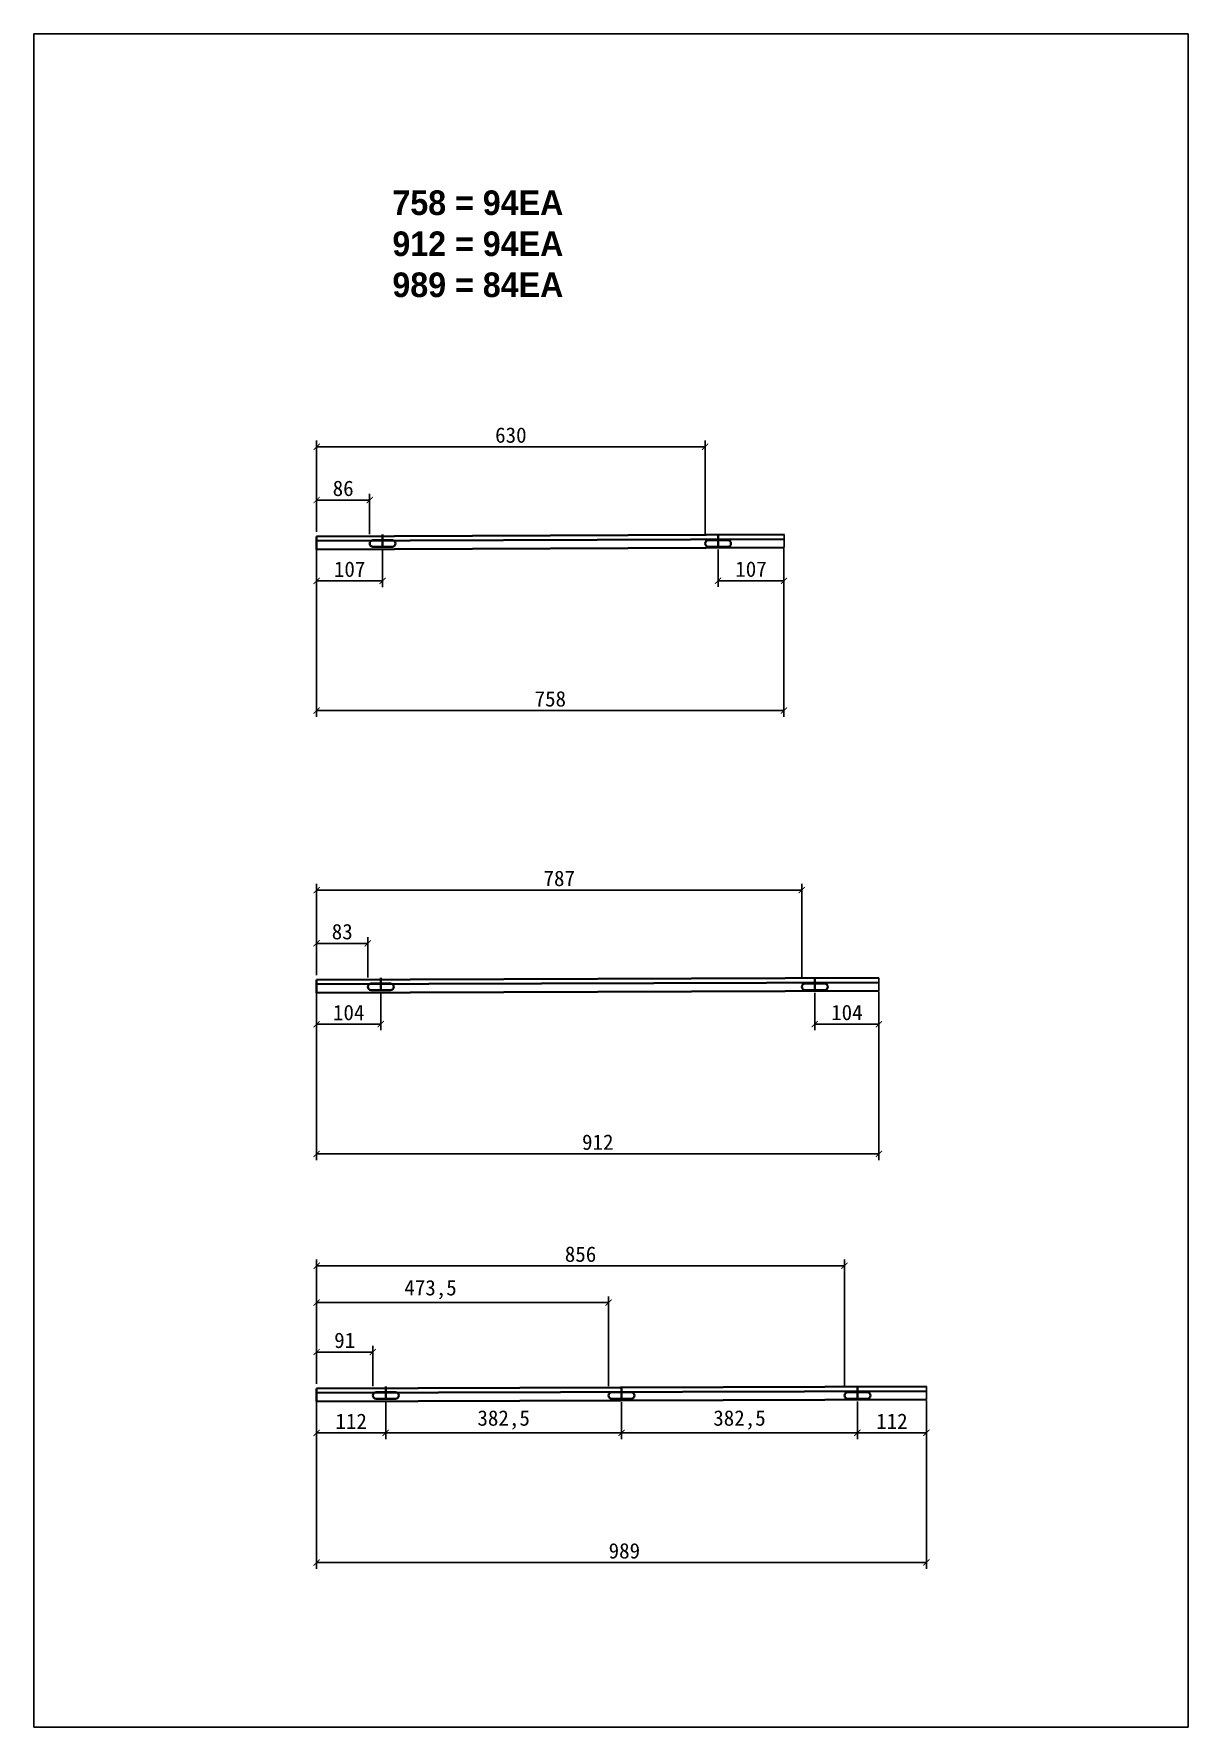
# Model space of a CAD drawing. Header units: millimetres. Extents: x -44117 to 256353, y -2095463 to 65325.
# Drawn here: x 125808 to 127680, y -796701 to -793954 of the extents above; entities that cross this region are included whole.
import ezdxf

# ---------------------------------------------------------------- set-up
doc = ezdxf.new("R2010")
doc.units = ezdxf.units.MM
doc.header["$LTSCALE"] = 10
doc.layers.add('1', color=2, linetype='Continuous', lineweight=40)
doc.dimstyles.new('ISO-25', dxfattribs={"dimtxt": 2.5, "dimasz": 2.5, "dimexe": 1, "dimexo": 1, "dimtad": 1, "dimtxsty": 'Standard', "dimblk": 'ARCHTICK', "dimcen": 2.5, "dimadec": 0, "dimazin": 0, "dimtfac": 1, "dimtmove": 0, "dimatfit": 3, "dimfxl": 0, "dimarcsym": 0})

msp = doc.modelspace()

# ---------------------------------------------------------------- texts
at = {"insert": (126389.7441, -794207.63494), "char_height": 39.9257485, "attachment_point": 1}
msp.add_mtext_dynamic_manual_height_columns('{\\f굴림|b1|i0|c129|p50;758 = 94EA\\P912 = 94EA\\P989 = 84EA}', width=12072.7918459, gutter_width=155.2668, heights=[-174.4375], dxfattribs=at)

# ---------------------------------------------------------------- blocks, each defined once
blk = doc.blocks.new('_ArchTick')
at = {"color": 0, "linetype": 'ByBlock', "const_width": 0.15}
blk.add_lwpolyline([(-0.5, -0.5), (0.5, 0.5)], dxfattribs=at)
blk = doc.blocks.new('*D5243')
at = {"color": 0, "lineweight": -2}
for p, q in [((126266.9, -796166.2), (126266.9, -796233.3)), ((126378.9, -796172.3), (126378.9, -796233.3)), ((126266.9, -796223.3), (126378.9, -796223.3))]:
    blk.add_line(p, q, dxfattribs=at)
at = {"layer": 'Defpoints', "color": 0}
for p in [(126266.9, -796151.2), (126378.9, -796157.3), (126378.9, -796223.3)]:
    blk.add_point(p, dxfattribs=at)
at = {"color": 0, "lineweight": -2, "xscale": 10, "yscale": 10, "zscale": 10, "rotation": 180}
blk.add_blockref('_ArchTick', (126266.9, -796223.3), dxfattribs=at)
at = {"color": 0, "lineweight": -2, "xscale": 10, "yscale": 10, "zscale": 10}
blk.add_blockref('_ArchTick', (126378.9, -796223.3), dxfattribs=at)
at = {"color": 0, "insert": (126322.9, -796204.5), "char_height": 25, "attachment_point": 5}
blk.add_mtext('112', dxfattribs=at)
blk = doc.blocks.new('*D5244')
at = {"color": 0, "lineweight": -2}
for p, q in [((126266.9, -796166.2), (126266.9, -796443.6)), ((127255.9, -796184.2), (127255.9, -796443.6)), ((126266.9, -796433.6), (127255.9, -796433.6))]:
    blk.add_line(p, q, dxfattribs=at)
at = {"layer": 'Defpoints', "color": 0}
for p in [(126266.9, -796151.2), (127255.9, -796169.2), (127255.9, -796433.6)]:
    blk.add_point(p, dxfattribs=at)
at = {"color": 0, "lineweight": -2, "xscale": 10, "yscale": 10, "zscale": 10, "rotation": 180}
blk.add_blockref('_ArchTick', (126266.9, -796433.6), dxfattribs=at)
at = {"color": 0, "lineweight": -2, "xscale": 10, "yscale": 10, "zscale": 10}
blk.add_blockref('_ArchTick', (127255.9, -796433.6), dxfattribs=at)
at = {"color": 0, "insert": (126766, -796414.8), "char_height": 25, "attachment_point": 5}
blk.add_mtext('989', dxfattribs=at)
blk = doc.blocks.new('*D5245')
at = {"color": 0, "lineweight": -2}
for p, q in [((127143.9, -796172.3), (127143.9, -796233.2)), ((127255.9, -796170.5), (127255.9, -796233.2)), ((127143.9, -796223.2), (127255.9, -796223.2))]:
    blk.add_line(p, q, dxfattribs=at)
at = {"layer": 'Defpoints', "color": 0}
for p in [(127143.9, -796157.3), (127255.9, -796155.5), (127255.9, -796223.2)]:
    blk.add_point(p, dxfattribs=at)
at = {"color": 0, "lineweight": -2, "xscale": 10, "yscale": 10, "zscale": 10, "rotation": 180}
blk.add_blockref('_ArchTick', (127143.9, -796223.2), dxfattribs=at)
at = {"color": 0, "lineweight": -2, "xscale": 10, "yscale": 10, "zscale": 10}
blk.add_blockref('_ArchTick', (127255.9, -796223.2), dxfattribs=at)
at = {"color": 0, "insert": (127199.9, -796204.4), "char_height": 25, "attachment_point": 5}
blk.add_mtext('112', dxfattribs=at)
blk = doc.blocks.new('*D5246')
at = {"color": 0, "lineweight": -2}
for p, q in [((126266.9, -796143.5), (126266.9, -796082.1)), ((126357.9, -796147.6), (126357.9, -796082.1)), ((126266.9, -796092.1), (126357.9, -796092.1))]:
    blk.add_line(p, q, dxfattribs=at)
at = {"layer": 'Defpoints', "color": 0}
for p in [(126357.9, -796092.1), (126266.9, -796158.5), (126357.9, -796162.6)]:
    blk.add_point(p, dxfattribs=at)
at = {"color": 0, "lineweight": -2, "xscale": 10, "yscale": 10, "zscale": 10, "rotation": 180}
blk.add_blockref('_ArchTick', (126266.9, -796092.1), dxfattribs=at)
at = {"color": 0, "lineweight": -2, "xscale": 10, "yscale": 10, "zscale": 10}
blk.add_blockref('_ArchTick', (126357.9, -796092.1), dxfattribs=at)
at = {"color": 0, "insert": (126312.4, -796073.3), "char_height": 25, "attachment_point": 5}
blk.add_mtext('91', dxfattribs=at)
blk = doc.blocks.new('*D5247')
at = {"color": 0, "lineweight": -2}
for p, q in [((126266.9, -796143.5), (126266.9, -795942.2)), ((127122.9, -796147.6), (127122.9, -795942.2)), ((126266.9, -795952.2), (127122.9, -795952.2))]:
    blk.add_line(p, q, dxfattribs=at)
at = {"layer": 'Defpoints', "color": 0}
for p in [(127122.9, -795952.2), (126266.9, -796158.5), (127122.9, -796162.6)]:
    blk.add_point(p, dxfattribs=at)
at = {"color": 0, "lineweight": -2, "xscale": 10, "yscale": 10, "zscale": 10, "rotation": 180}
blk.add_blockref('_ArchTick', (126266.9, -795952.2), dxfattribs=at)
at = {"color": 0, "lineweight": -2, "xscale": 10, "yscale": 10, "zscale": 10}
blk.add_blockref('_ArchTick', (127122.9, -795952.2), dxfattribs=at)
at = {"color": 0, "insert": (126694.9, -795933.5), "char_height": 25, "attachment_point": 5}
blk.add_mtext('856', dxfattribs=at)
blk = doc.blocks.new('*D5248')
at = {"color": 0, "lineweight": -2}
for p, q in [((126266.9, -795503.2), (126266.9, -795570.2)), ((126370.9, -795509.3), (126370.9, -795570.2)), ((126266.9, -795560.2), (126370.9, -795560.2))]:
    blk.add_line(p, q, dxfattribs=at)
at = {"layer": 'Defpoints', "color": 0}
for p in [(126266.9, -795488.2), (126370.9, -795494.3), (126370.9, -795560.2)]:
    blk.add_point(p, dxfattribs=at)
at = {"color": 0, "lineweight": -2, "xscale": 10, "yscale": 10, "zscale": 10, "rotation": 180}
blk.add_blockref('_ArchTick', (126266.9, -795560.2), dxfattribs=at)
at = {"color": 0, "lineweight": -2, "xscale": 10, "yscale": 10, "zscale": 10}
blk.add_blockref('_ArchTick', (126370.9, -795560.2), dxfattribs=at)
at = {"color": 0, "insert": (126318.9, -795541.5), "char_height": 25, "attachment_point": 5}
blk.add_mtext('104', dxfattribs=at)
blk = doc.blocks.new('*D5249')
at = {"color": 0, "lineweight": -2}
for p, q in [((126266.9, -795503.2), (126266.9, -795780.6)), ((127178.9, -795521.2), (127178.9, -795780.6)), ((126266.9, -795770.6), (127178.9, -795770.6))]:
    blk.add_line(p, q, dxfattribs=at)
at = {"layer": 'Defpoints', "color": 0}
for p in [(126266.9, -795488.2), (127178.9, -795506.2), (127178.9, -795770.6)]:
    blk.add_point(p, dxfattribs=at)
at = {"color": 0, "lineweight": -2, "xscale": 10, "yscale": 10, "zscale": 10, "rotation": 180}
blk.add_blockref('_ArchTick', (126266.9, -795770.6), dxfattribs=at)
at = {"color": 0, "lineweight": -2, "xscale": 10, "yscale": 10, "zscale": 10}
blk.add_blockref('_ArchTick', (127178.9, -795770.6), dxfattribs=at)
at = {"color": 0, "insert": (126722.9, -795751.8), "char_height": 25, "attachment_point": 5}
blk.add_mtext('912', dxfattribs=at)
blk = doc.blocks.new('*D5250')
at = {"color": 0, "lineweight": -2}
for p, q in [((127074.9, -795509.3), (127074.9, -795570.2)), ((127178.9, -795507.5), (127178.9, -795570.2)), ((127074.9, -795560.2), (127178.9, -795560.2))]:
    blk.add_line(p, q, dxfattribs=at)
at = {"layer": 'Defpoints', "color": 0}
for p in [(127074.9, -795494.3), (127178.9, -795492.5), (127178.9, -795560.2)]:
    blk.add_point(p, dxfattribs=at)
at = {"color": 0, "lineweight": -2, "xscale": 10, "yscale": 10, "zscale": 10, "rotation": 180}
blk.add_blockref('_ArchTick', (127074.9, -795560.2), dxfattribs=at)
at = {"color": 0, "lineweight": -2, "xscale": 10, "yscale": 10, "zscale": 10}
blk.add_blockref('_ArchTick', (127178.9, -795560.2), dxfattribs=at)
at = {"color": 0, "insert": (127126.9, -795541.4), "char_height": 25, "attachment_point": 5}
blk.add_mtext('104', dxfattribs=at)
blk = doc.blocks.new('*D5251')
at = {"color": 0, "lineweight": -2}
for p, q in [((126266.9, -795480.5), (126266.9, -795419.1)), ((126349.9, -795484.6), (126349.9, -795419.1)), ((126266.9, -795429.1), (126349.9, -795429.1))]:
    blk.add_line(p, q, dxfattribs=at)
at = {"layer": 'Defpoints', "color": 0}
for p in [(126349.9, -795429.1), (126266.9, -795495.5), (126349.9, -795499.6)]:
    blk.add_point(p, dxfattribs=at)
at = {"color": 0, "lineweight": -2, "xscale": 10, "yscale": 10, "zscale": 10, "rotation": 180}
blk.add_blockref('_ArchTick', (126266.9, -795429.1), dxfattribs=at)
at = {"color": 0, "lineweight": -2, "xscale": 10, "yscale": 10, "zscale": 10}
blk.add_blockref('_ArchTick', (126349.9, -795429.1), dxfattribs=at)
at = {"color": 0, "insert": (126308.4, -795410.3), "char_height": 25, "attachment_point": 5}
blk.add_mtext('83', dxfattribs=at)
blk = doc.blocks.new('*D5252')
at = {"color": 0, "lineweight": -2}
for p, q in [((126266.9, -795480.5), (126266.9, -795332.7)), ((127053.9, -795484.6), (127053.9, -795332.7)), ((126266.9, -795342.7), (127053.9, -795342.7))]:
    blk.add_line(p, q, dxfattribs=at)
at = {"layer": 'Defpoints', "color": 0}
for p in [(127053.9, -795342.7), (126266.9, -795495.5), (127053.9, -795499.6)]:
    blk.add_point(p, dxfattribs=at)
at = {"color": 0, "lineweight": -2, "xscale": 10, "yscale": 10, "zscale": 10, "rotation": 180}
blk.add_blockref('_ArchTick', (126266.9, -795342.7), dxfattribs=at)
at = {"color": 0, "lineweight": -2, "xscale": 10, "yscale": 10, "zscale": 10}
blk.add_blockref('_ArchTick', (127053.9, -795342.7), dxfattribs=at)
at = {"color": 0, "insert": (126660.4, -795323.9), "char_height": 25, "attachment_point": 5}
blk.add_mtext('787', dxfattribs=at)
blk = doc.blocks.new('*D5253')
at = {"color": 0, "lineweight": -2}
for p, q in [((126266.9, -794784), (126266.9, -794851.1)), ((126373.9, -794790.1), (126373.9, -794851.1)), ((126266.9, -794841.1), (126373.9, -794841.1))]:
    blk.add_line(p, q, dxfattribs=at)
at = {"layer": 'Defpoints', "color": 0}
for p in [(126266.9, -794769), (126373.9, -794775.1), (126373.9, -794841.1)]:
    blk.add_point(p, dxfattribs=at)
at = {"color": 0, "lineweight": -2, "xscale": 10, "yscale": 10, "zscale": 10, "rotation": 180}
blk.add_blockref('_ArchTick', (126266.9, -794841.1), dxfattribs=at)
at = {"color": 0, "lineweight": -2, "xscale": 10, "yscale": 10, "zscale": 10}
blk.add_blockref('_ArchTick', (126373.9, -794841.1), dxfattribs=at)
at = {"color": 0, "insert": (126320.4, -794822.3), "char_height": 25, "attachment_point": 5}
blk.add_mtext('107', dxfattribs=at)
blk = doc.blocks.new('*D5254')
at = {"color": 0, "lineweight": -2}
for p, q in [((126266.9, -794784), (126266.9, -795061.4)), ((127024.9, -794802), (127024.9, -795061.4)), ((126266.9, -795051.4), (127024.9, -795051.4))]:
    blk.add_line(p, q, dxfattribs=at)
at = {"layer": 'Defpoints', "color": 0}
for p in [(126266.9, -794769), (127024.9, -794787), (127024.9, -795051.4)]:
    blk.add_point(p, dxfattribs=at)
at = {"color": 0, "lineweight": -2, "xscale": 10, "yscale": 10, "zscale": 10, "rotation": 180}
blk.add_blockref('_ArchTick', (126266.9, -795051.4), dxfattribs=at)
at = {"color": 0, "lineweight": -2, "xscale": 10, "yscale": 10, "zscale": 10}
blk.add_blockref('_ArchTick', (127024.9, -795051.4), dxfattribs=at)
at = {"color": 0, "insert": (126645.9, -795032.6), "char_height": 25, "attachment_point": 5}
blk.add_mtext('758', dxfattribs=at)
blk = doc.blocks.new('*D5255')
at = {"color": 0, "lineweight": -2}
for p, q in [((126917.9, -794790.1), (126917.9, -794851)), ((127024.9, -794788.3), (127024.9, -794851)), ((126917.9, -794841), (127024.9, -794841))]:
    blk.add_line(p, q, dxfattribs=at)
at = {"layer": 'Defpoints', "color": 0}
for p in [(126917.9, -794775.1), (127024.9, -794773.3), (127024.9, -794841)]:
    blk.add_point(p, dxfattribs=at)
at = {"color": 0, "lineweight": -2, "xscale": 10, "yscale": 10, "zscale": 10, "rotation": 180}
blk.add_blockref('_ArchTick', (126917.9, -794841), dxfattribs=at)
at = {"color": 0, "lineweight": -2, "xscale": 10, "yscale": 10, "zscale": 10}
blk.add_blockref('_ArchTick', (127024.9, -794841), dxfattribs=at)
at = {"color": 0, "insert": (126971.4, -794822.2), "char_height": 25, "attachment_point": 5}
blk.add_mtext('107', dxfattribs=at)
blk = doc.blocks.new('*D5256')
at = {"color": 0, "lineweight": -2}
for p, q in [((126266.9, -794761.3), (126266.9, -794699.9)), ((126266.9, -794709.9), (126352.9, -794709.9)), ((126352.9, -794765.4), (126352.9, -794699.9))]:
    blk.add_line(p, q, dxfattribs=at)
at = {"layer": 'Defpoints', "color": 0}
for p in [(126352.9, -794709.9), (126266.9, -794776.3), (126352.9, -794780.4)]:
    blk.add_point(p, dxfattribs=at)
at = {"color": 0, "lineweight": -2, "xscale": 10, "yscale": 10, "zscale": 10, "rotation": 180}
blk.add_blockref('_ArchTick', (126266.9, -794709.9), dxfattribs=at)
at = {"color": 0, "lineweight": -2, "xscale": 10, "yscale": 10, "zscale": 10}
blk.add_blockref('_ArchTick', (126352.9, -794709.9), dxfattribs=at)
at = {"color": 0, "insert": (126309.9, -794691.1), "char_height": 25, "attachment_point": 5}
blk.add_mtext('86', dxfattribs=at)
blk = doc.blocks.new('*D5257')
at = {"color": 0, "lineweight": -2}
for p, q in [((126266.9, -794761.3), (126266.9, -794613.5)), ((126266.9, -794623.5), (126896.9, -794623.5)), ((126896.9, -794765.4), (126896.9, -794613.5))]:
    blk.add_line(p, q, dxfattribs=at)
at = {"layer": 'Defpoints', "color": 0}
for p in [(126896.9, -794623.5), (126266.9, -794776.3), (126896.9, -794780.4)]:
    blk.add_point(p, dxfattribs=at)
at = {"color": 0, "lineweight": -2, "xscale": 10, "yscale": 10, "zscale": 10, "rotation": 180}
blk.add_blockref('_ArchTick', (126266.9, -794623.5), dxfattribs=at)
at = {"color": 0, "lineweight": -2, "xscale": 10, "yscale": 10, "zscale": 10}
blk.add_blockref('_ArchTick', (126896.9, -794623.5), dxfattribs=at)
at = {"color": 0, "insert": (126581.9, -794604.7), "char_height": 25, "attachment_point": 5}
blk.add_mtext('630', dxfattribs=at)
blk = doc.blocks.new('*D5258')
at = {"color": 0, "lineweight": -2}
for p, q in [((126266.9, -796136.2), (126266.9, -796001.8)), ((126266.9, -796011.8), (126740.4, -796011.8)), ((126740.4, -796147.6), (126740.4, -796001.8))]:
    blk.add_line(p, q, dxfattribs=at)
at = {"layer": 'Defpoints', "color": 0}
for p in [(126740.4, -796011.8), (126266.9, -796151.2), (126740.4, -796162.6)]:
    blk.add_point(p, dxfattribs=at)
at = {"color": 0, "lineweight": -2, "xscale": 10, "yscale": 10, "zscale": 10, "rotation": 180}
blk.add_blockref('_ArchTick', (126266.9, -796011.8), dxfattribs=at)
at = {"color": 0, "lineweight": -2, "xscale": 10, "yscale": 10, "zscale": 10}
blk.add_blockref('_ArchTick', (126740.4, -796011.8), dxfattribs=at)
at = {"color": 0, "insert": (126451.6, -795991), "char_height": 25, "attachment_point": 5}
blk.add_mtext('473,5', dxfattribs=at)
blk = doc.blocks.new('*D5259')
at = {"color": 0, "lineweight": -2}
for p, q in [((126378.9, -796173.7), (126378.9, -796233.3)), ((126761.4, -796173.7), (126761.4, -796233.3)), ((126378.9, -796223.3), (126761.4, -796223.3))]:
    blk.add_line(p, q, dxfattribs=at)
at = {"layer": 'Defpoints', "color": 0}
for p in [(126378.9, -796158.7), (126761.4, -796158.7), (126761.4, -796223.3)]:
    blk.add_point(p, dxfattribs=at)
at = {"color": 0, "lineweight": -2, "xscale": 10, "yscale": 10, "zscale": 10, "rotation": 180}
blk.add_blockref('_ArchTick', (126378.9, -796223.3), dxfattribs=at)
at = {"color": 0, "lineweight": -2, "xscale": 10, "yscale": 10, "zscale": 10}
blk.add_blockref('_ArchTick', (126761.4, -796223.3), dxfattribs=at)
at = {"color": 0, "insert": (126570.2, -796202.4), "char_height": 25, "attachment_point": 5}
blk.add_mtext('382,5', dxfattribs=at)
blk = doc.blocks.new('*D5260')
at = {"color": 0, "lineweight": -2}
for p, q in [((126761.4, -796173.7), (126761.4, -796233.3)), ((127143.9, -796173.7), (127143.9, -796233.3)), ((126761.4, -796223.3), (127143.9, -796223.3))]:
    blk.add_line(p, q, dxfattribs=at)
at = {"layer": 'Defpoints', "color": 0}
for p in [(126761.4, -796158.7), (127143.9, -796158.7), (127143.9, -796223.3)]:
    blk.add_point(p, dxfattribs=at)
at = {"color": 0, "lineweight": -2, "xscale": 10, "yscale": 10, "zscale": 10, "rotation": 180}
blk.add_blockref('_ArchTick', (126761.4, -796223.3), dxfattribs=at)
at = {"color": 0, "lineweight": -2, "xscale": 10, "yscale": 10, "zscale": 10}
blk.add_blockref('_ArchTick', (127143.9, -796223.3), dxfattribs=at)
at = {"color": 0, "insert": (126952.7, -796202.4), "char_height": 25, "attachment_point": 5}
blk.add_mtext('382,5', dxfattribs=at)

# ---------------------------------------------------------------- dimensions: what is measured, and where the dimension line sits
for base, p1, p2, picture, middle in [((126896.93755, -794623.4768), (126266.94145, -794776.28909), (126896.93755, -794780.36401), '*D5257', (126581.9395, -794604.7268)), ((126352.94145, -794709.86121), (126266.94145, -794776.28909), (126352.94145, -794780.38909), '*D5256', (126309.94145, -794691.11121)), ((126373.94145, -794841.05271), (126266.94145, -794768.98909), (126373.94145, -794775.13909), '*D5253', (126320.44145, -794822.30271)), ((127024.94145, -794840.96704), (126917.93749, -794775.13909), (127024.94145, -794773.28909), '*D5255', (126971.43947, -794822.21704)), ((127053.93755, -795342.67326), (126266.94145, -795495.48554), (127053.93755, -795499.56046), '*D5252', (126660.4395, -795323.92326)), ((126349.94145, -795429.05766), (126266.94145, -795495.48554), (126349.94145, -795499.58554), '*D5251', (126308.44145, -795410.30766)), ((126370.94145, -795560.24917), (126266.94145, -795488.18554), (126370.94145, -795494.33554), '*D5248', (126318.94145, -795541.49917)), ((127178.94145, -795560.16349), (127074.93749, -795494.33554), (127178.94145, -795492.48554), '*D5250', (127126.93947, -795541.41349)), ((126357.94145, -796092.06689), (126266.94145, -796158.49478), (126357.94145, -796162.59478), '*D5246', (126312.44145, -796073.31689)), ((126378.94145, -796223.2584), (126266.94145, -796151.19478), (126378.94145, -796157.34478), '*D5243', (126322.94145, -796204.5084)), ((126761.44145, -796223.2584), (126378.94145, -796158.69478), (126761.44145, -796158.69478), '*D5259', (126570.19145, -796202.42507)), ((127143.93749, -796223.2584), (126761.44145, -796158.69478), (127143.93749, -796158.69478), '*D5260', (126952.68947, -796202.42507)), ((127255.94145, -796223.17272), (127143.93749, -796157.34478), (127255.94145, -796155.49478), '*D5245', (127199.93947, -796204.42272))]:
    dim = msp.add_linear_dim(base=base, p1=p1, p2=p2, dimstyle='ISO-25', override={"dimscale": 10, "dimasz": 1, "dimexo": 1.5})
    dim.commit()
    dim.dimension.update_dxf_attribs({"geometry": picture, "text_midpoint": middle})
for base, p1, p2, picture, middle in [((127024.94145, -795051.3675), (126266.94145, -794768.98909), (127024.94145, -794786.98909), '*D5254', (126645.94145, -795051.3675)), ((127178.94145, -795770.56396), (126266.94145, -795488.18554), (127178.94145, -795506.18554), '*D5249', (126722.94145, -795770.56396)), ((127122.93755, -795952.23912), (126266.94145, -796158.49478), (127122.93755, -796162.5697), '*D5247', (126694.9395, -795952.23912)), ((126740.44145, -796011.8453), (126266.94145, -796151.19478), (126740.44145, -796162.59478), '*D5258', (126451.60811, -796011.8453)), ((127255.94145, -796433.57319), (126266.94145, -796151.19478), (127255.94145, -796169.19478), '*D5244', (126765.99716, -796433.57319))]:
    dim = msp.add_linear_dim(base=base, p1=p1, p2=p2, dimstyle='ISO-25', override={"dimscale": 10, "dimasz": 1, "dimexo": 1.5})
    dim.commit()
    dim.dimension.update_dxf_attribs({"geometry": picture, "text_midpoint": middle, "dimtype": 160})

# ---------------------------------------------------------------- linework, layer by layer
for p, q in [((127024.94145, -794765.98909), (127024.94145, -794786.98909)), ((127178.94145, -795485.18554), (127178.94145, -795506.18554)), ((127255.94145, -796148.19478), (127255.94145, -796169.19478))]:
    msp.add_line(p, q)
msp.add_lwpolyline([(125808.28236, -793953.65247), (127680.35617, -793953.65247), (127680.35617, -796700.66416), (125808.28236, -796700.66416)], close=True)
at = {"layer": '1'}
for p, q in [((127024.94145, -794765.98909), (126266.94145, -794768.98909)), ((126266.94145, -794768.98909), (126266.94145, -794789.98909)), ((126266.94145, -794776.28909), (127024.94145, -794773.28909)), ((126266.94145, -794789.98909), (127024.94145, -794786.98909)), ((126358.19145, -794775.13909), (126389.69145, -794775.13909)), ((126389.69145, -794785.63909), (126358.19145, -794785.63909)), ((126373.94145, -794765.98909), (126373.94145, -794786.98909)), ((126902.18749, -794775.13909), (126933.68749, -794775.13909)), ((126933.68749, -794785.63909), (126902.18749, -794785.63909)), ((126917.93749, -794765.98909), (126917.93749, -794786.98909)), ((127178.94145, -795485.18554), (126266.94145, -795488.18554)), ((126266.94145, -795488.18554), (126266.94145, -795509.18554)), ((126266.94145, -795495.48554), (127178.94145, -795492.48554)), ((126266.94145, -795509.18554), (127178.94145, -795506.18554)), ((126355.19145, -795494.33554), (126386.69145, -795494.33554)), ((126386.69145, -795504.83554), (126355.19145, -795504.83554)), ((126370.94145, -795485.18554), (126370.94145, -795506.18554)), ((127059.18749, -795494.33554), (127090.68749, -795494.33554)), ((127090.68749, -795504.83554), (127059.18749, -795504.83554)), ((127074.93749, -795485.18554), (127074.93749, -795506.18554)), ((127255.94145, -796148.19478), (126266.94145, -796151.19478)), ((126266.94145, -796151.19478), (126266.94145, -796172.19478)), ((126266.94145, -796158.49478), (127255.94145, -796155.49478)), ((126363.19145, -796157.34478), (126394.69145, -796157.34478)), ((126378.94145, -796148.19478), (126378.94145, -796169.19478)), ((126745.69145, -796157.34478), (126777.19145, -796157.34478)), ((126761.44145, -796148.19478), (126761.44145, -796169.19478)), ((127128.18749, -796157.34478), (127159.68749, -796157.34478)), ((127143.93749, -796148.19478), (127143.93749, -796169.19478)), ((126266.94145, -796172.19478), (127255.94145, -796169.19478)), ((126394.69145, -796167.84478), (126363.19145, -796167.84478)), ((126777.19145, -796167.84478), (126745.69145, -796167.84478)), ((127159.68749, -796167.84478), (127128.18749, -796167.84478))]:
    msp.add_line(p, q, dxfattribs=at)
for centre, start, end in [((126358.19145, -794780.38909), 90, 270), ((126389.69145, -794780.38909), 270, 90), ((126902.18749, -794780.38909), 90, 270), ((126933.68749, -794780.38909), 270, 90), ((126355.19145, -795499.58554), 90, 270), ((126386.69145, -795499.58554), 270, 90), ((127059.18749, -795499.58554), 90, 270), ((127090.68749, -795499.58554), 270, 90), ((126363.19145, -796162.59478), 90, 270), ((126394.69145, -796162.59478), 270, 90), ((126745.69145, -796162.59478), 90, 270), ((126777.19145, -796162.59478), 270, 90), ((127128.18749, -796162.59478), 90, 270), ((127159.68749, -796162.59478), 270, 90)]:
    msp.add_arc(centre, 5.25, start, end, dxfattribs=at)

msp.set_redraw_order([(e.dxf.handle, doc.entitydb.next_handle()) for e in msp.query("TEXT MTEXT ATTDEF DIMENSION ARC_DIMENSION")])  # texts and dimensions are drawn at this point

doc.saveas('drawing.dxf')
